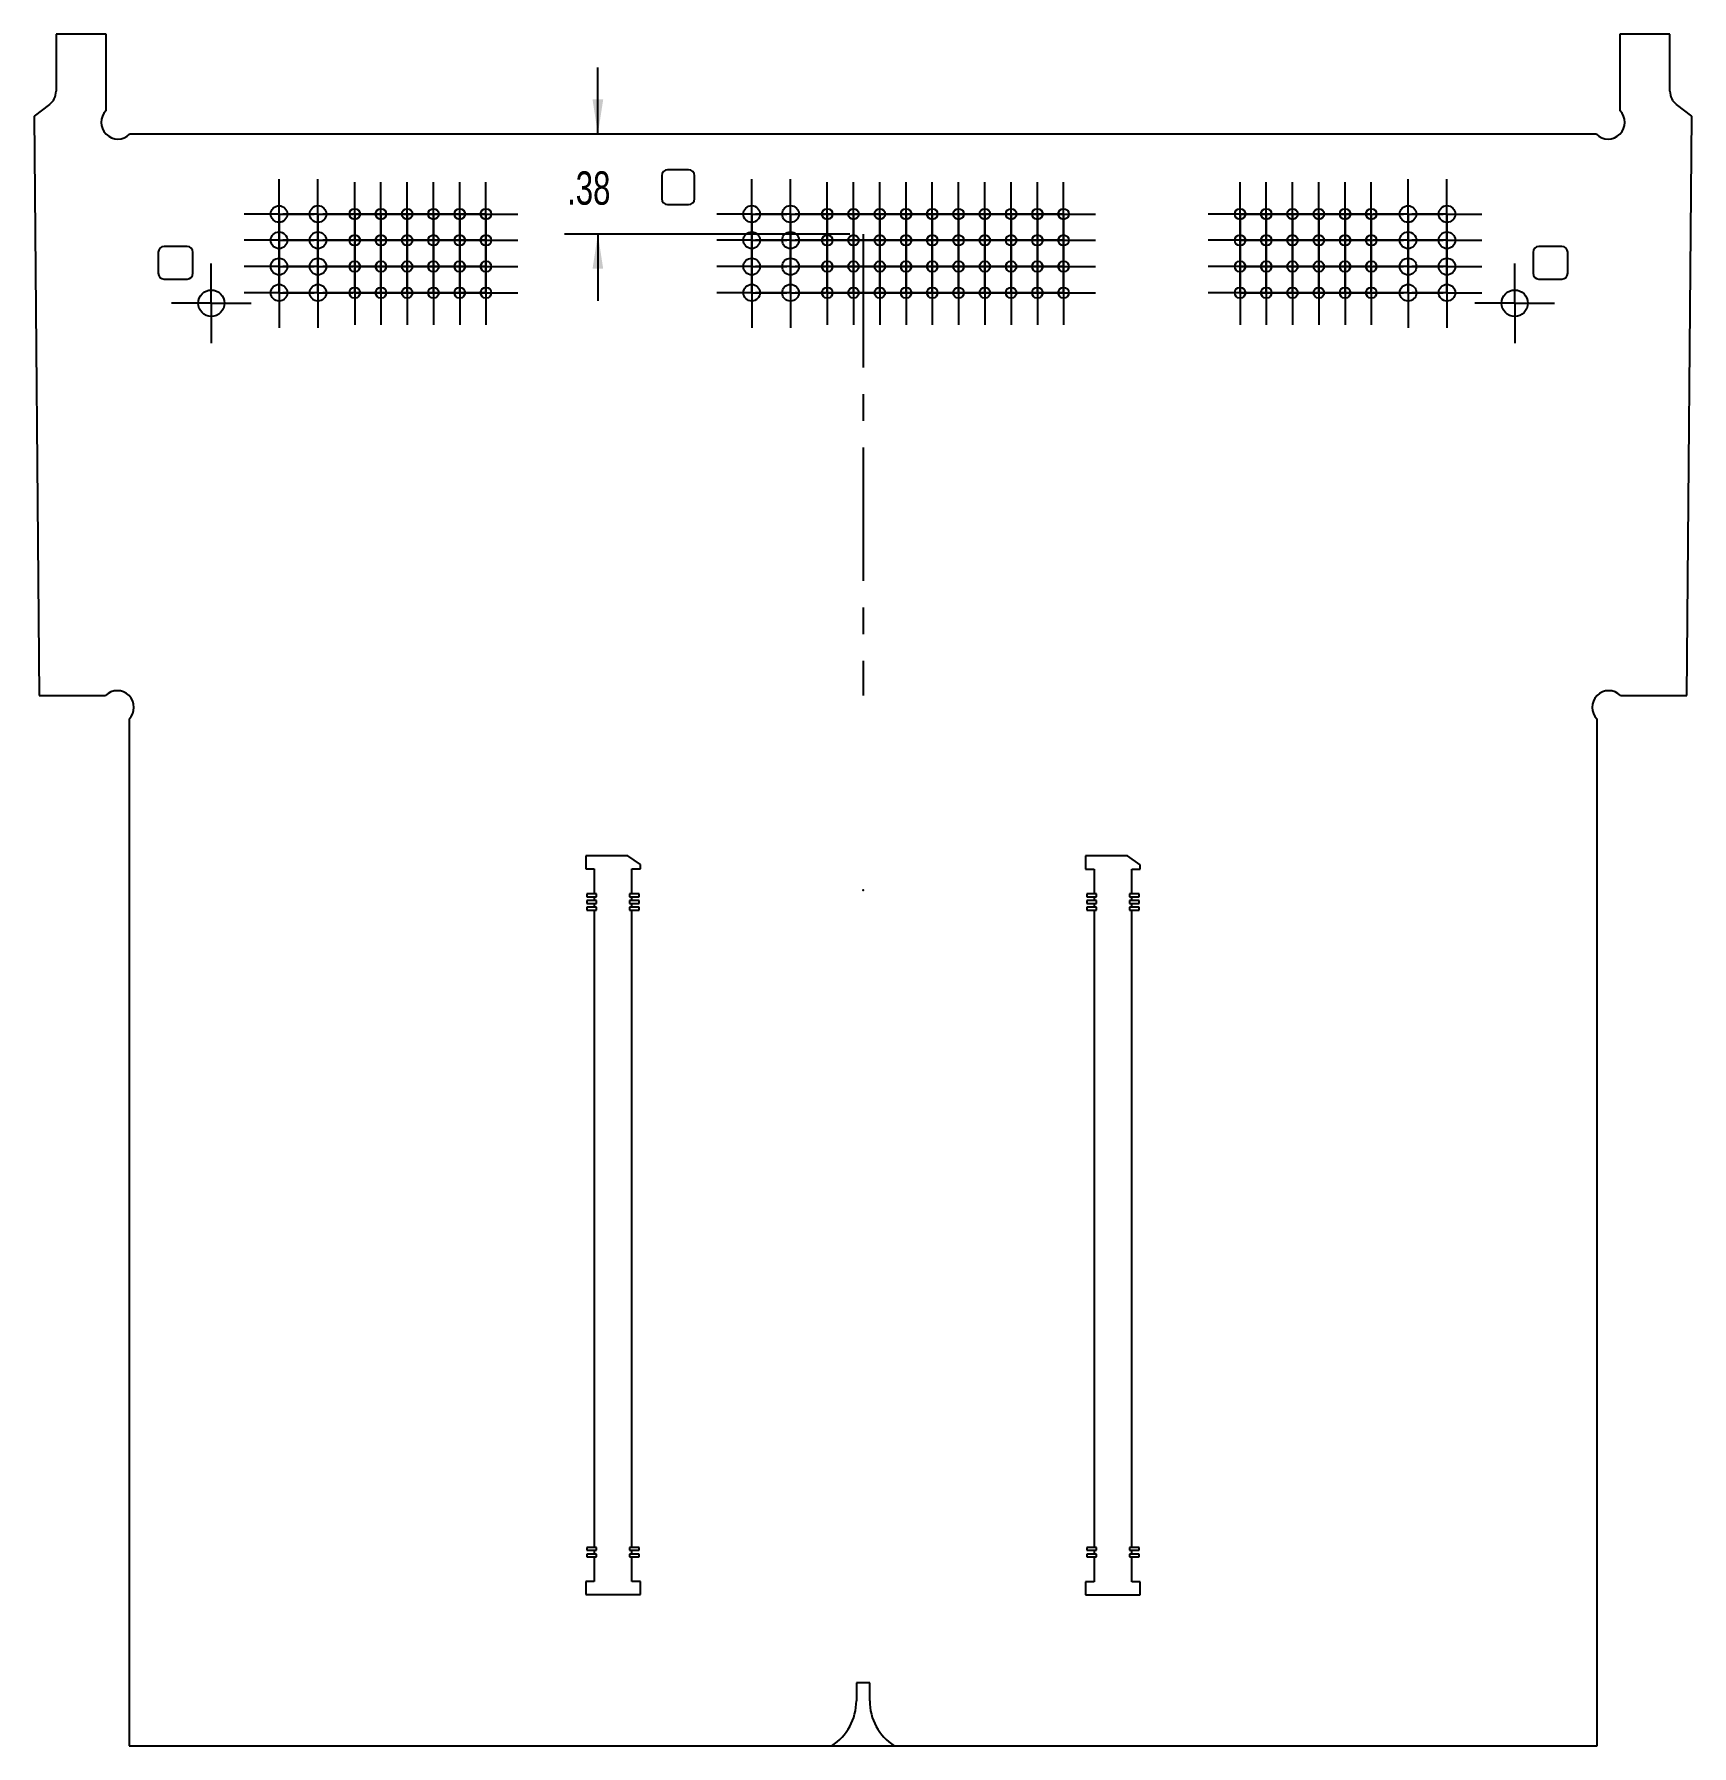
# Model space of a CAD drawing. Extents: x -3.11 to 3.11, y -5.67 to 0.75.
import ezdxf
from ezdxf.enums import TextEntityAlignment as Align

# ---------------------------------------------------------------- set-up
doc = ezdxf.new("R2010")
doc.units = 0
doc.header["$PDSIZE"] = -1
doc.linetypes.add('CENTERX2', pattern=[0.8, 0.5, -0.1, 0.1, -0.1])
doc.layers.get('0').update_dxf_attribs({"linetype": 'CONTINUOUS'})
doc.dimstyles.new('SLDDIMSTYLE0', dxfattribs={"dimtxt": 0.125, "dimasz": 0.13, "dimexe": 0, "dimexo": 0.0625, "dimgap": 0.03125, "dimtad": 0, "dimtih": 1, "dimtoh": 1, "dimzin": 12, "dimsah": 1, "dimcen": 0.09, "dimazin": 3, "dimtfac": 1, "dimtofl": 0, "dimtmove": 0, "dimatfit": 3})

msp = doc.modelspace()

# ---------------------------------------------------------------- blocks, each defined once
blk = doc.blocks.new('*D1')
at = {"color": 7, "linetype": 'CONTINUOUS'}
for p, q in [((-0.9947, 0.3751), (-0.9947, 0.6251)), ((-0.0508, 0.0001), (-1.1197, 0.0001)), ((-0.9947, 0.0001), (-0.9947, -0.2499))]:
    blk.add_line(p, q, dxfattribs=at)
for points in [[(-0.9947, 0.3751), (-0.9747, 0.5051), (-1.0147, 0.5051)], [(-0.9947, 0.0001), (-1.0147, -0.1299), (-0.9747, -0.1299)]]:
    blk.add_solid(points, dxfattribs=at)
at = {"color": 7, "linetype": 'CONTINUOUS', "width": 0.7}
blk.add_text('.38', height=0.125, dxfattribs=at).set_placement((-1.1102, 0.073), align=Align.BOTTOM_LEFT)
blk = doc.blocks.new('SW_CENTERMARKSYMBOL_0')
at = {"color": 0, "linetype": 'CONTINUOUS'}
for p, q in [((0, 0.1), (0, 0.1494)), ((0, 0), (0, 0.1)), ((-0.1, 0), (-0.1494, 0)), ((0, 0), (-0.1, 0)), ((0, 0), (0, -0.1)), ((0, 0), (0.1, 0)), ((0.1, 0), (0.1494, 0)), ((0, -0.1), (0, -0.1494))]:
    blk.add_line(p, q, dxfattribs=at)
blk = doc.blocks.new('SW_CENTERMARKSYMBOL_1')
at = {"color": 0, "linetype": 'CONTINUOUS'}
for p, q in [((0, 0.1), (0, 0.1494)), ((0, 0), (0, 0.1)), ((-0.1, 0), (-0.1494, 0)), ((0, 0), (-0.1, 0)), ((0, 0), (0, -0.1)), ((0, 0), (0.1, 0)), ((0.1, 0), (0.1494, 0)), ((0, -0.1), (0, -0.1494))]:
    blk.add_line(p, q, dxfattribs=at)
blk = doc.blocks.new('SW_CENTERMARKSYMBOL_2')
at = {"color": 0, "linetype": 'CONTINUOUS'}
for p, q in [((0, 0.1), (0, 0.13125)), ((0, 0), (0, 0.1)), ((-0.1, 0), (-0.13125, 0)), ((0, 0), (-0.1, 0)), ((0, 0), (0, -0.1)), ((0, 0), (0.1, 0)), ((0.1, 0), (0.13125, 0)), ((0, -0.1), (0, -0.13125))]:
    blk.add_line(p, q, dxfattribs=at)
blk = doc.blocks.new('SW_CENTERMARKSYMBOL_3')
at = {"color": 0, "linetype": 'CONTINUOUS'}
for p, q in [((0, 0.1), (0, 0.12)), ((0, 0), (0, 0.1)), ((-0.1, 0), (-0.12, 0)), ((0, 0), (-0.1, 0)), ((0, 0), (0, -0.1)), ((0, 0), (0.1, 0)), ((0.1, 0), (0.12, 0)), ((0, -0.1), (0, -0.12))]:
    blk.add_line(p, q, dxfattribs=at)
blk = doc.blocks.new('SW_CENTERMARKSYMBOL_4')
at = {"color": 0, "linetype": 'CONTINUOUS'}
for p, q in [((0, 0.1), (0, 0.13125)), ((0, 0), (0, 0.1)), ((-0.1, 0), (-0.13125, 0)), ((0, 0), (-0.1, 0)), ((0, 0), (0, -0.1)), ((0, 0), (0.1, 0)), ((0.1, 0), (0.13125, 0)), ((0, -0.1), (0, -0.13125))]:
    blk.add_line(p, q, dxfattribs=at)
blk = doc.blocks.new('SW_CENTERMARKSYMBOL_5')
at = {"color": 0, "linetype": 'CONTINUOUS'}
for p, q in [((0, 0.1), (0, 0.13125)), ((0, 0), (0, 0.1)), ((-0.1, 0), (-0.13125, 0)), ((0, 0), (-0.1, 0)), ((0, 0), (0, -0.1)), ((0, 0), (0.1, 0)), ((0.1, 0), (0.13125, 0)), ((0, -0.1), (0, -0.13125))]:
    blk.add_line(p, q, dxfattribs=at)
blk = doc.blocks.new('SW_CENTERMARKSYMBOL_6')
at = {"color": 0, "linetype": 'CONTINUOUS'}
for p, q in [((0, 0.1), (0, 0.13125)), ((0, 0), (0, 0.1)), ((-0.1, 0), (-0.13125, 0)), ((0, 0), (-0.1, 0)), ((0, 0), (0, -0.1)), ((0, 0), (0.1, 0)), ((0.1, 0), (0.13125, 0)), ((0, -0.1), (0, -0.13125))]:
    blk.add_line(p, q, dxfattribs=at)
blk = doc.blocks.new('SW_CENTERMARKSYMBOL_7')
at = {"color": 0, "linetype": 'CONTINUOUS'}
for p, q in [((0, 0.1), (0, 0.13125)), ((0, 0), (0, 0.1)), ((-0.1, 0), (-0.13125, 0)), ((0, 0), (-0.1, 0)), ((0, 0), (0, -0.1)), ((0, 0), (0.1, 0)), ((0.1, 0), (0.13125, 0)), ((0, -0.1), (0, -0.13125))]:
    blk.add_line(p, q, dxfattribs=at)
blk = doc.blocks.new('SW_CENTERMARKSYMBOL_8')
at = {"color": 0, "linetype": 'CONTINUOUS'}
for p, q in [((0, 0.1), (0, 0.12)), ((0, 0), (0, 0.1)), ((-0.1, 0), (-0.12, 0)), ((0, 0), (-0.1, 0)), ((0, 0), (0, -0.1)), ((0, 0), (0.1, 0)), ((0.1, 0), (0.12, 0)), ((0, -0.1), (0, -0.12))]:
    blk.add_line(p, q, dxfattribs=at)
blk = doc.blocks.new('SW_CENTERMARKSYMBOL_9')
at = {"color": 0, "linetype": 'CONTINUOUS'}
for p, q in [((0, 0.1), (0, 0.13125)), ((0, 0), (0, 0.1)), ((-0.1, 0), (-0.13125, 0)), ((0, 0), (-0.1, 0)), ((0, 0), (0, -0.1)), ((0, 0), (0.1, 0)), ((0.1, 0), (0.13125, 0)), ((0, -0.1), (0, -0.13125))]:
    blk.add_line(p, q, dxfattribs=at)
blk = doc.blocks.new('SW_CENTERMARKSYMBOL_10')
at = {"color": 0, "linetype": 'CONTINUOUS'}
for p, q in [((0, 0.1), (0, 0.13125)), ((0, 0), (0, 0.1)), ((-0.1, 0), (-0.13125, 0)), ((0, 0), (-0.1, 0)), ((0, 0), (0, -0.1)), ((0, 0), (0.1, 0)), ((0.1, 0), (0.13125, 0)), ((0, -0.1), (0, -0.13125))]:
    blk.add_line(p, q, dxfattribs=at)
blk = doc.blocks.new('SW_CENTERMARKSYMBOL_11')
at = {"color": 0, "linetype": 'CONTINUOUS'}
for p, q in [((0, 0.1), (0, 0.13125)), ((0, 0), (0, 0.1)), ((-0.1, 0), (-0.13125, 0)), ((0, 0), (-0.1, 0)), ((0, 0), (0, -0.1)), ((0, 0), (0.1, 0)), ((0.1, 0), (0.13125, 0)), ((0, -0.1), (0, -0.13125))]:
    blk.add_line(p, q, dxfattribs=at)
blk = doc.blocks.new('SW_CENTERMARKSYMBOL_12')
at = {"color": 0, "linetype": 'CONTINUOUS'}
for p, q in [((0, 0.1), (0, 0.13125)), ((0, 0), (0, 0.1)), ((-0.1, 0), (-0.13125, 0)), ((0, 0), (-0.1, 0)), ((0, 0), (0, -0.1)), ((0, 0), (0.1, 0)), ((0.1, 0), (0.13125, 0)), ((0, -0.1), (0, -0.13125))]:
    blk.add_line(p, q, dxfattribs=at)
blk = doc.blocks.new('SW_CENTERMARKSYMBOL_13')
at = {"color": 0, "linetype": 'CONTINUOUS'}
for p, q in [((0, 0.1), (0, 0.13125)), ((0, 0), (0, 0.1)), ((-0.1, 0), (-0.13125, 0)), ((0, 0), (-0.1, 0)), ((0, 0), (0, -0.1)), ((0, 0), (0.1, 0)), ((0.1, 0), (0.13125, 0)), ((0, -0.1), (0, -0.13125))]:
    blk.add_line(p, q, dxfattribs=at)
blk = doc.blocks.new('SW_CENTERMARKSYMBOL_14')
at = {"color": 0, "linetype": 'CONTINUOUS'}
for p, q in [((0, 0.1), (0, 0.13125)), ((0, 0), (0, 0.1)), ((-0.1, 0), (-0.13125, 0)), ((0, 0), (-0.1, 0)), ((0, 0), (0, -0.1)), ((0, 0), (0.1, 0)), ((0.1, 0), (0.13125, 0)), ((0, -0.1), (0, -0.13125))]:
    blk.add_line(p, q, dxfattribs=at)
blk = doc.blocks.new('SW_CENTERMARKSYMBOL_15')
at = {"color": 0, "linetype": 'CONTINUOUS'}
for p, q in [((0, 0.1), (0, 0.13125)), ((0, 0), (0, 0.1)), ((-0.1, 0), (-0.13125, 0)), ((0, 0), (-0.1, 0)), ((0, 0), (0, -0.1)), ((0, 0), (0.1, 0)), ((0.1, 0), (0.13125, 0)), ((0, -0.1), (0, -0.13125))]:
    blk.add_line(p, q, dxfattribs=at)
blk = doc.blocks.new('SW_CENTERMARKSYMBOL_16')
at = {"color": 0, "linetype": 'CONTINUOUS'}
for p, q in [((0, 0.1), (0, 0.13125)), ((0, 0), (0, 0.1)), ((-0.1, 0), (-0.13125, 0)), ((0, 0), (-0.1, 0)), ((0, 0), (0, -0.1)), ((0, 0), (0.1, 0)), ((0.1, 0), (0.13125, 0)), ((0, -0.1), (0, -0.13125))]:
    blk.add_line(p, q, dxfattribs=at)
blk = doc.blocks.new('SW_CENTERMARKSYMBOL_17')
at = {"color": 0, "linetype": 'CONTINUOUS'}
for p, q in [((0, 0.1), (0, 0.13125)), ((0, 0), (0, 0.1)), ((-0.1, 0), (-0.13125, 0)), ((0, 0), (-0.1, 0)), ((0, 0), (0, -0.1)), ((0, 0), (0.1, 0)), ((0.1, 0), (0.13125, 0)), ((0, -0.1), (0, -0.13125))]:
    blk.add_line(p, q, dxfattribs=at)
blk = doc.blocks.new('SW_CENTERMARKSYMBOL_18')
at = {"color": 0, "linetype": 'CONTINUOUS'}
for p, q in [((0, 0.1), (0, 0.13125)), ((0, 0), (0, 0.1)), ((-0.1, 0), (-0.13125, 0)), ((0, 0), (-0.1, 0)), ((0, 0), (0, -0.1)), ((0, 0), (0.1, 0)), ((0.1, 0), (0.13125, 0)), ((0, -0.1), (0, -0.13125))]:
    blk.add_line(p, q, dxfattribs=at)
blk = doc.blocks.new('SW_CENTERMARKSYMBOL_19')
at = {"color": 0, "linetype": 'CONTINUOUS'}
for p, q in [((0, 0.1), (0, 0.13125)), ((0, 0), (0, 0.1)), ((-0.1, 0), (-0.13125, 0)), ((0, 0), (-0.1, 0)), ((0, 0), (0, -0.1)), ((0, 0), (0.1, 0)), ((0.1, 0), (0.13125, 0)), ((0, -0.1), (0, -0.13125))]:
    blk.add_line(p, q, dxfattribs=at)
blk = doc.blocks.new('SW_CENTERMARKSYMBOL_20')
at = {"color": 0, "linetype": 'CONTINUOUS'}
for p, q in [((0, 0.1), (0, 0.13125)), ((0, 0), (0, 0.1)), ((-0.1, 0), (-0.13125, 0)), ((0, 0), (-0.1, 0)), ((0, 0), (0, -0.1)), ((0, 0), (0.1, 0)), ((0.1, 0), (0.13125, 0)), ((0, -0.1), (0, -0.13125))]:
    blk.add_line(p, q, dxfattribs=at)
blk = doc.blocks.new('SW_CENTERMARKSYMBOL_21')
at = {"color": 0, "linetype": 'CONTINUOUS'}
for p, q in [((0, 0.1), (0, 0.13125)), ((0, 0), (0, 0.1)), ((-0.1, 0), (-0.13125, 0)), ((0, 0), (-0.1, 0)), ((0, 0), (0, -0.1)), ((0, 0), (0.1, 0)), ((0.1, 0), (0.13125, 0)), ((0, -0.1), (0, -0.13125))]:
    blk.add_line(p, q, dxfattribs=at)
blk = doc.blocks.new('SW_CENTERMARKSYMBOL_22')
at = {"color": 0, "linetype": 'CONTINUOUS'}
for p, q in [((0, 0.1), (0, 0.13125)), ((0, 0), (0, 0.1)), ((-0.1, 0), (-0.13125, 0)), ((0, 0), (-0.1, 0)), ((0, 0), (0, -0.1)), ((0, 0), (0.1, 0)), ((0.1, 0), (0.13125, 0)), ((0, -0.1), (0, -0.13125))]:
    blk.add_line(p, q, dxfattribs=at)
blk = doc.blocks.new('SW_CENTERMARKSYMBOL_23')
at = {"color": 0, "linetype": 'CONTINUOUS'}
for p, q in [((0, 0.1), (0, 0.13125)), ((0, 0), (0, 0.1)), ((-0.1, 0), (-0.13125, 0)), ((0, 0), (-0.1, 0)), ((0, 0), (0, -0.1)), ((0, 0), (0.1, 0)), ((0.1, 0), (0.13125, 0)), ((0, -0.1), (0, -0.13125))]:
    blk.add_line(p, q, dxfattribs=at)
blk = doc.blocks.new('SW_CENTERMARKSYMBOL_24')
at = {"color": 0, "linetype": 'CONTINUOUS'}
for p, q in [((0, 0.1), (0, 0.13125)), ((0, 0), (0, 0.1)), ((-0.1, 0), (-0.13125, 0)), ((0, 0), (-0.1, 0)), ((0, 0), (0, -0.1)), ((0, 0), (0.1, 0)), ((0.1, 0), (0.13125, 0)), ((0, -0.1), (0, -0.13125))]:
    blk.add_line(p, q, dxfattribs=at)
blk = doc.blocks.new('SW_CENTERMARKSYMBOL_25')
at = {"color": 0, "linetype": 'CONTINUOUS'}
for p, q in [((0, 0.1), (0, 0.12)), ((0, 0), (0, 0.1)), ((-0.1, 0), (-0.12, 0)), ((0, 0), (-0.1, 0)), ((0, 0), (0, -0.1)), ((0, 0), (0.1, 0)), ((0.1, 0), (0.12, 0)), ((0, -0.1), (0, -0.12))]:
    blk.add_line(p, q, dxfattribs=at)
blk = doc.blocks.new('SW_CENTERMARKSYMBOL_26')
at = {"color": 0, "linetype": 'CONTINUOUS'}
for p, q in [((0, 0.1), (0, 0.12)), ((0, 0), (0, 0.1)), ((-0.1, 0), (-0.12, 0)), ((0, 0), (-0.1, 0)), ((0, 0), (0, -0.1)), ((0, 0), (0.1, 0)), ((0.1, 0), (0.12, 0)), ((0, -0.1), (0, -0.12))]:
    blk.add_line(p, q, dxfattribs=at)
blk = doc.blocks.new('SW_CENTERMARKSYMBOL_27')
at = {"color": 0, "linetype": 'CONTINUOUS'}
for p, q in [((0, 0.1), (0, 0.12)), ((0, 0), (0, 0.1)), ((-0.1, 0), (-0.12, 0)), ((0, 0), (-0.1, 0)), ((0, 0), (0, -0.1)), ((0, 0), (0.1, 0)), ((0.1, 0), (0.12, 0)), ((0, -0.1), (0, -0.12))]:
    blk.add_line(p, q, dxfattribs=at)
blk = doc.blocks.new('SW_CENTERMARKSYMBOL_28')
at = {"color": 0, "linetype": 'CONTINUOUS'}
for p, q in [((0, 0.1), (0, 0.12)), ((0, 0), (0, 0.1)), ((-0.1, 0), (-0.12, 0)), ((0, 0), (-0.1, 0)), ((0, 0), (0, -0.1)), ((0, 0), (0.1, 0)), ((0.1, 0), (0.12, 0)), ((0, -0.1), (0, -0.12))]:
    blk.add_line(p, q, dxfattribs=at)
blk = doc.blocks.new('SW_CENTERMARKSYMBOL_29')
at = {"color": 0, "linetype": 'CONTINUOUS'}
for p, q in [((0, 0.1), (0, 0.12)), ((0, 0), (0, 0.1)), ((-0.1, 0), (-0.12, 0)), ((0, 0), (-0.1, 0)), ((0, 0), (0, -0.1)), ((0, 0), (0.1, 0)), ((0.1, 0), (0.12, 0)), ((0, -0.1), (0, -0.12))]:
    blk.add_line(p, q, dxfattribs=at)
blk = doc.blocks.new('SW_CENTERMARKSYMBOL_30')
at = {"color": 0, "linetype": 'CONTINUOUS'}
for p, q in [((0, 0.1), (0, 0.13125)), ((0, 0), (0, 0.1)), ((-0.1, 0), (-0.13125, 0)), ((0, 0), (-0.1, 0)), ((0, 0), (0, -0.1)), ((0, 0), (0.1, 0)), ((0.1, 0), (0.13125, 0)), ((0, -0.1), (0, -0.13125))]:
    blk.add_line(p, q, dxfattribs=at)
blk = doc.blocks.new('SW_CENTERMARKSYMBOL_31')
at = {"color": 0, "linetype": 'CONTINUOUS'}
for p, q in [((0, 0.1), (0, 0.12)), ((0, 0), (0, 0.1)), ((-0.1, 0), (-0.12, 0)), ((0, 0), (-0.1, 0)), ((0, 0), (0, -0.1)), ((0, 0), (0.1, 0)), ((0.1, 0), (0.12, 0)), ((0, -0.1), (0, -0.12))]:
    blk.add_line(p, q, dxfattribs=at)
blk = doc.blocks.new('SW_CENTERMARKSYMBOL_32')
at = {"color": 0, "linetype": 'CONTINUOUS'}
for p, q in [((0, 0.1), (0, 0.13125)), ((0, 0), (0, 0.1)), ((-0.1, 0), (-0.13125, 0)), ((0, 0), (-0.1, 0)), ((0, 0), (0, -0.1)), ((0, 0), (0.1, 0)), ((0.1, 0), (0.13125, 0)), ((0, -0.1), (0, -0.13125))]:
    blk.add_line(p, q, dxfattribs=at)
blk = doc.blocks.new('SW_CENTERMARKSYMBOL_33')
at = {"color": 0, "linetype": 'CONTINUOUS'}
for p, q in [((0, 0.1), (0, 0.12)), ((0, 0), (0, 0.1)), ((-0.1, 0), (-0.12, 0)), ((0, 0), (-0.1, 0)), ((0, 0), (0, -0.1)), ((0, 0), (0.1, 0)), ((0.1, 0), (0.12, 0)), ((0, -0.1), (0, -0.12))]:
    blk.add_line(p, q, dxfattribs=at)
blk = doc.blocks.new('SW_CENTERMARKSYMBOL_34')
at = {"color": 0, "linetype": 'CONTINUOUS'}
for p, q in [((0, 0.1), (0, 0.12)), ((0, 0), (0, 0.1)), ((-0.1, 0), (-0.12, 0)), ((0, 0), (-0.1, 0)), ((0, 0), (0, -0.1)), ((0, 0), (0.1, 0)), ((0.1, 0), (0.12, 0)), ((0, -0.1), (0, -0.12))]:
    blk.add_line(p, q, dxfattribs=at)
blk = doc.blocks.new('SW_CENTERMARKSYMBOL_35')
at = {"color": 0, "linetype": 'CONTINUOUS'}
for p, q in [((0, 0.1), (0, 0.12)), ((0, 0), (0, 0.1)), ((-0.1, 0), (-0.12, 0)), ((0, 0), (-0.1, 0)), ((0, 0), (0, -0.1)), ((0, 0), (0.1, 0)), ((0.1, 0), (0.12, 0)), ((0, -0.1), (0, -0.12))]:
    blk.add_line(p, q, dxfattribs=at)
blk = doc.blocks.new('SW_CENTERMARKSYMBOL_36')
at = {"color": 0, "linetype": 'CONTINUOUS'}
for p, q in [((0, 0.1), (0, 0.12)), ((0, 0), (0, 0.1)), ((-0.1, 0), (-0.12, 0)), ((0, 0), (-0.1, 0)), ((0, 0), (0, -0.1)), ((0, 0), (0.1, 0)), ((0.1, 0), (0.12, 0)), ((0, -0.1), (0, -0.12))]:
    blk.add_line(p, q, dxfattribs=at)
blk = doc.blocks.new('SW_CENTERMARKSYMBOL_37')
at = {"color": 0, "linetype": 'CONTINUOUS'}
for p, q in [((0, 0.1), (0, 0.12)), ((0, 0), (0, 0.1)), ((-0.1, 0), (-0.12, 0)), ((0, 0), (-0.1, 0)), ((0, 0), (0, -0.1)), ((0, 0), (0.1, 0)), ((0.1, 0), (0.12, 0)), ((0, -0.1), (0, -0.12))]:
    blk.add_line(p, q, dxfattribs=at)
blk = doc.blocks.new('SW_CENTERMARKSYMBOL_38')
at = {"color": 0, "linetype": 'CONTINUOUS'}
for p, q in [((0, 0.1), (0, 0.12)), ((0, 0), (0, 0.1)), ((-0.1, 0), (-0.12, 0)), ((0, 0), (-0.1, 0)), ((0, 0), (0, -0.1)), ((0, 0), (0.1, 0)), ((0.1, 0), (0.12, 0)), ((0, -0.1), (0, -0.12))]:
    blk.add_line(p, q, dxfattribs=at)
blk = doc.blocks.new('SW_CENTERMARKSYMBOL_39')
at = {"color": 0, "linetype": 'CONTINUOUS'}
for p, q in [((0, 0.1), (0, 0.12)), ((0, 0), (0, 0.1)), ((-0.1, 0), (-0.12, 0)), ((0, 0), (-0.1, 0)), ((0, 0), (0, -0.1)), ((0, 0), (0.1, 0)), ((0.1, 0), (0.12, 0)), ((0, -0.1), (0, -0.12))]:
    blk.add_line(p, q, dxfattribs=at)
blk = doc.blocks.new('SW_CENTERMARKSYMBOL_40')
at = {"color": 0, "linetype": 'CONTINUOUS'}
for p, q in [((0, 0.1), (0, 0.12)), ((0, 0), (0, 0.1)), ((-0.1, 0), (-0.12, 0)), ((0, 0), (-0.1, 0)), ((0, 0), (0, -0.1)), ((0, 0), (0.1, 0)), ((0.1, 0), (0.12, 0)), ((0, -0.1), (0, -0.12))]:
    blk.add_line(p, q, dxfattribs=at)
blk = doc.blocks.new('SW_CENTERMARKSYMBOL_41')
at = {"color": 0, "linetype": 'CONTINUOUS'}
for p, q in [((0, 0.1), (0, 0.12)), ((0, 0), (0, 0.1)), ((-0.1, 0), (-0.12, 0)), ((0, 0), (-0.1, 0)), ((0, 0), (0, -0.1)), ((0, 0), (0.1, 0)), ((0.1, 0), (0.12, 0)), ((0, -0.1), (0, -0.12))]:
    blk.add_line(p, q, dxfattribs=at)
blk = doc.blocks.new('SW_CENTERMARKSYMBOL_42')
at = {"color": 0, "linetype": 'CONTINUOUS'}
for p, q in [((0, 0.1), (0, 0.12)), ((0, 0), (0, 0.1)), ((-0.1, 0), (-0.12, 0)), ((0, 0), (-0.1, 0)), ((0, 0), (0, -0.1)), ((0, 0), (0.1, 0)), ((0.1, 0), (0.12, 0)), ((0, -0.1), (0, -0.12))]:
    blk.add_line(p, q, dxfattribs=at)
blk = doc.blocks.new('SW_CENTERMARKSYMBOL_43')
at = {"color": 0, "linetype": 'CONTINUOUS'}
for p, q in [((0, 0.1), (0, 0.12)), ((0, 0), (0, 0.1)), ((-0.1, 0), (-0.12, 0)), ((0, 0), (-0.1, 0)), ((0, 0), (0, -0.1)), ((0, 0), (0.1, 0)), ((0.1, 0), (0.12, 0)), ((0, -0.1), (0, -0.12))]:
    blk.add_line(p, q, dxfattribs=at)
blk = doc.blocks.new('SW_CENTERMARKSYMBOL_44')
at = {"color": 0, "linetype": 'CONTINUOUS'}
for p, q in [((0, 0.1), (0, 0.12)), ((0, 0), (0, 0.1)), ((-0.1, 0), (-0.12, 0)), ((0, 0), (-0.1, 0)), ((0, 0), (0, -0.1)), ((0, 0), (0.1, 0)), ((0.1, 0), (0.12, 0)), ((0, -0.1), (0, -0.12))]:
    blk.add_line(p, q, dxfattribs=at)
blk = doc.blocks.new('SW_CENTERMARKSYMBOL_45')
at = {"color": 0, "linetype": 'CONTINUOUS'}
for p, q in [((0, 0.1), (0, 0.12)), ((0, 0), (0, 0.1)), ((-0.1, 0), (-0.12, 0)), ((0, 0), (-0.1, 0)), ((0, 0), (0, -0.1)), ((0, 0), (0.1, 0)), ((0.1, 0), (0.12, 0)), ((0, -0.1), (0, -0.12))]:
    blk.add_line(p, q, dxfattribs=at)
blk = doc.blocks.new('SW_CENTERMARKSYMBOL_46')
at = {"color": 0, "linetype": 'CONTINUOUS'}
for p, q in [((0, 0.1), (0, 0.12)), ((0, 0), (0, 0.1)), ((-0.1, 0), (-0.12, 0)), ((0, 0), (-0.1, 0)), ((0, 0), (0, -0.1)), ((0, 0), (0.1, 0)), ((0.1, 0), (0.12, 0)), ((0, -0.1), (0, -0.12))]:
    blk.add_line(p, q, dxfattribs=at)
blk = doc.blocks.new('SW_CENTERMARKSYMBOL_47')
at = {"color": 0, "linetype": 'CONTINUOUS'}
for p, q in [((0, 0.1), (0, 0.12)), ((0, 0), (0, 0.1)), ((-0.1, 0), (-0.12, 0)), ((0, 0), (-0.1, 0)), ((0, 0), (0, -0.1)), ((0, 0), (0.1, 0)), ((0.1, 0), (0.12, 0)), ((0, -0.1), (0, -0.12))]:
    blk.add_line(p, q, dxfattribs=at)
blk = doc.blocks.new('SW_CENTERMARKSYMBOL_48')
at = {"color": 0, "linetype": 'CONTINUOUS'}
for p, q in [((0, 0.1), (0, 0.12)), ((0, 0), (0, 0.1)), ((-0.1, 0), (-0.12, 0)), ((0, 0), (-0.1, 0)), ((0, 0), (0, -0.1)), ((0, 0), (0.1, 0)), ((0.1, 0), (0.12, 0)), ((0, -0.1), (0, -0.12))]:
    blk.add_line(p, q, dxfattribs=at)
blk = doc.blocks.new('SW_CENTERMARKSYMBOL_49')
at = {"color": 0, "linetype": 'CONTINUOUS'}
for p, q in [((0, 0.1), (0, 0.12)), ((0, 0), (0, 0.1)), ((-0.1, 0), (-0.12, 0)), ((0, 0), (-0.1, 0)), ((0, 0), (0, -0.1)), ((0, 0), (0.1, 0)), ((0.1, 0), (0.12, 0)), ((0, -0.1), (0, -0.12))]:
    blk.add_line(p, q, dxfattribs=at)
blk = doc.blocks.new('SW_CENTERMARKSYMBOL_50')
at = {"color": 0, "linetype": 'CONTINUOUS'}
for p, q in [((0, 0.1), (0, 0.12)), ((0, 0), (0, 0.1)), ((-0.1, 0), (-0.12, 0)), ((0, 0), (-0.1, 0)), ((0, 0), (0, -0.1)), ((0, 0), (0.1, 0)), ((0.1, 0), (0.12, 0)), ((0, -0.1), (0, -0.12))]:
    blk.add_line(p, q, dxfattribs=at)
blk = doc.blocks.new('SW_CENTERMARKSYMBOL_51')
at = {"color": 0, "linetype": 'CONTINUOUS'}
for p, q in [((0, 0.1), (0, 0.12)), ((0, 0), (0, 0.1)), ((-0.1, 0), (-0.12, 0)), ((0, 0), (-0.1, 0)), ((0, 0), (0, -0.1)), ((0, 0), (0.1, 0)), ((0.1, 0), (0.12, 0)), ((0, -0.1), (0, -0.12))]:
    blk.add_line(p, q, dxfattribs=at)
blk = doc.blocks.new('SW_CENTERMARKSYMBOL_52')
at = {"color": 0, "linetype": 'CONTINUOUS'}
for p, q in [((0, 0.1), (0, 0.12)), ((0, 0), (0, 0.1)), ((-0.1, 0), (-0.12, 0)), ((0, 0), (-0.1, 0)), ((0, 0), (0, -0.1)), ((0, 0), (0.1, 0)), ((0.1, 0), (0.12, 0)), ((0, -0.1), (0, -0.12))]:
    blk.add_line(p, q, dxfattribs=at)
blk = doc.blocks.new('SW_CENTERMARKSYMBOL_53')
at = {"color": 0, "linetype": 'CONTINUOUS'}
for p, q in [((0, 0.1), (0, 0.12)), ((0, 0), (0, 0.1)), ((-0.1, 0), (-0.12, 0)), ((0, 0), (-0.1, 0)), ((0, 0), (0, -0.1)), ((0, 0), (0.1, 0)), ((0.1, 0), (0.12, 0)), ((0, -0.1), (0, -0.12))]:
    blk.add_line(p, q, dxfattribs=at)
blk = doc.blocks.new('SW_CENTERMARKSYMBOL_54')
at = {"color": 0, "linetype": 'CONTINUOUS'}
for p, q in [((0, 0.1), (0, 0.13125)), ((0, 0), (0, 0.1)), ((-0.1, 0), (-0.13125, 0)), ((0, 0), (-0.1, 0)), ((0, 0), (0, -0.1)), ((0, 0), (0.1, 0)), ((0.1, 0), (0.13125, 0)), ((0, -0.1), (0, -0.13125))]:
    blk.add_line(p, q, dxfattribs=at)
blk = doc.blocks.new('SW_CENTERMARKSYMBOL_55')
at = {"color": 0, "linetype": 'CONTINUOUS'}
for p, q in [((0, 0.1), (0, 0.12)), ((0, 0), (0, 0.1)), ((-0.1, 0), (-0.12, 0)), ((0, 0), (-0.1, 0)), ((0, 0), (0, -0.1)), ((0, 0), (0.1, 0)), ((0.1, 0), (0.12, 0)), ((0, -0.1), (0, -0.12))]:
    blk.add_line(p, q, dxfattribs=at)
blk = doc.blocks.new('SW_CENTERMARKSYMBOL_56')
at = {"color": 0, "linetype": 'CONTINUOUS'}
for p, q in [((0, 0.1), (0, 0.12)), ((0, 0), (0, 0.1)), ((-0.1, 0), (-0.12, 0)), ((0, 0), (-0.1, 0)), ((0, 0), (0, -0.1)), ((0, 0), (0.1, 0)), ((0.1, 0), (0.12, 0)), ((0, -0.1), (0, -0.12))]:
    blk.add_line(p, q, dxfattribs=at)
blk = doc.blocks.new('SW_CENTERMARKSYMBOL_57')
at = {"color": 0, "linetype": 'CONTINUOUS'}
for p, q in [((0, 0.1), (0, 0.12)), ((0, 0), (0, 0.1)), ((-0.1, 0), (-0.12, 0)), ((0, 0), (-0.1, 0)), ((0, 0), (0, -0.1)), ((0, 0), (0.1, 0)), ((0.1, 0), (0.12, 0)), ((0, -0.1), (0, -0.12))]:
    blk.add_line(p, q, dxfattribs=at)
blk = doc.blocks.new('SW_CENTERMARKSYMBOL_58')
at = {"color": 0, "linetype": 'CONTINUOUS'}
for p, q in [((0, 0.1), (0, 0.12)), ((0, 0), (0, 0.1)), ((-0.1, 0), (-0.12, 0)), ((0, 0), (-0.1, 0)), ((0, 0), (0, -0.1)), ((0, 0), (0.1, 0)), ((0.1, 0), (0.12, 0)), ((0, -0.1), (0, -0.12))]:
    blk.add_line(p, q, dxfattribs=at)
blk = doc.blocks.new('SW_CENTERMARKSYMBOL_59')
at = {"color": 0, "linetype": 'CONTINUOUS'}
for p, q in [((0, 0.1), (0, 0.12)), ((0, 0), (0, 0.1)), ((-0.1, 0), (-0.12, 0)), ((0, 0), (-0.1, 0)), ((0, 0), (0, -0.1)), ((0, 0), (0.1, 0)), ((0.1, 0), (0.12, 0)), ((0, -0.1), (0, -0.12))]:
    blk.add_line(p, q, dxfattribs=at)
blk = doc.blocks.new('SW_CENTERMARKSYMBOL_60')
at = {"color": 0, "linetype": 'CONTINUOUS'}
for p, q in [((0, 0.1), (0, 0.12)), ((0, 0), (0, 0.1)), ((-0.1, 0), (-0.12, 0)), ((0, 0), (-0.1, 0)), ((0, 0), (0, -0.1)), ((0, 0), (0.1, 0)), ((0.1, 0), (0.12, 0)), ((0, -0.1), (0, -0.12))]:
    blk.add_line(p, q, dxfattribs=at)
blk = doc.blocks.new('SW_CENTERMARKSYMBOL_61')
at = {"color": 0, "linetype": 'CONTINUOUS'}
for p, q in [((0, 0.1), (0, 0.12)), ((0, 0), (0, 0.1)), ((-0.1, 0), (-0.12, 0)), ((0, 0), (-0.1, 0)), ((0, 0), (0, -0.1)), ((0, 0), (0.1, 0)), ((0.1, 0), (0.12, 0)), ((0, -0.1), (0, -0.12))]:
    blk.add_line(p, q, dxfattribs=at)
blk = doc.blocks.new('SW_CENTERMARKSYMBOL_62')
at = {"color": 0, "linetype": 'CONTINUOUS'}
for p, q in [((0, 0.1), (0, 0.12)), ((0, 0), (0, 0.1)), ((-0.1, 0), (-0.12, 0)), ((0, 0), (-0.1, 0)), ((0, 0), (0, -0.1)), ((0, 0), (0.1, 0)), ((0.1, 0), (0.12, 0)), ((0, -0.1), (0, -0.12))]:
    blk.add_line(p, q, dxfattribs=at)
blk = doc.blocks.new('SW_CENTERMARKSYMBOL_63')
at = {"color": 0, "linetype": 'CONTINUOUS'}
for p, q in [((0, 0.1), (0, 0.12)), ((0, 0), (0, 0.1)), ((-0.1, 0), (-0.12, 0)), ((0, 0), (-0.1, 0)), ((0, 0), (0, -0.1)), ((0, 0), (0.1, 0)), ((0.1, 0), (0.12, 0)), ((0, -0.1), (0, -0.12))]:
    blk.add_line(p, q, dxfattribs=at)
blk = doc.blocks.new('SW_CENTERMARKSYMBOL_64')
at = {"color": 0, "linetype": 'CONTINUOUS'}
for p, q in [((0, 0.1), (0, 0.12)), ((0, 0), (0, 0.1)), ((-0.1, 0), (-0.12, 0)), ((0, 0), (-0.1, 0)), ((0, 0), (0, -0.1)), ((0, 0), (0.1, 0)), ((0.1, 0), (0.12, 0)), ((0, -0.1), (0, -0.12))]:
    blk.add_line(p, q, dxfattribs=at)
blk = doc.blocks.new('SW_CENTERMARKSYMBOL_65')
at = {"color": 0, "linetype": 'CONTINUOUS'}
for p, q in [((0, 0.1), (0, 0.12)), ((0, 0), (0, 0.1)), ((-0.1, 0), (-0.12, 0)), ((0, 0), (-0.1, 0)), ((0, 0), (0, -0.1)), ((0, 0), (0.1, 0)), ((0.1, 0), (0.12, 0)), ((0, -0.1), (0, -0.12))]:
    blk.add_line(p, q, dxfattribs=at)
blk = doc.blocks.new('SW_CENTERMARKSYMBOL_66')
at = {"color": 0, "linetype": 'CONTINUOUS'}
for p, q in [((0, 0.1), (0, 0.12)), ((0, 0), (0, 0.1)), ((-0.1, 0), (-0.12, 0)), ((0, 0), (-0.1, 0)), ((0, 0), (0, -0.1)), ((0, 0), (0.1, 0)), ((0.1, 0), (0.12, 0)), ((0, -0.1), (0, -0.12))]:
    blk.add_line(p, q, dxfattribs=at)
blk = doc.blocks.new('SW_CENTERMARKSYMBOL_67')
at = {"color": 0, "linetype": 'CONTINUOUS'}
for p, q in [((0, 0.1), (0, 0.12)), ((0, 0), (0, 0.1)), ((-0.1, 0), (-0.12, 0)), ((0, 0), (-0.1, 0)), ((0, 0), (0, -0.1)), ((0, 0), (0.1, 0)), ((0.1, 0), (0.12, 0)), ((0, -0.1), (0, -0.12))]:
    blk.add_line(p, q, dxfattribs=at)
blk = doc.blocks.new('SW_CENTERMARKSYMBOL_68')
at = {"color": 0, "linetype": 'CONTINUOUS'}
for p, q in [((0, 0.1), (0, 0.12)), ((0, 0), (0, 0.1)), ((-0.1, 0), (-0.12, 0)), ((0, 0), (-0.1, 0)), ((0, 0), (0, -0.1)), ((0, 0), (0.1, 0)), ((0.1, 0), (0.12, 0)), ((0, -0.1), (0, -0.12))]:
    blk.add_line(p, q, dxfattribs=at)
blk = doc.blocks.new('SW_CENTERMARKSYMBOL_69')
at = {"color": 0, "linetype": 'CONTINUOUS'}
for p, q in [((0, 0.1), (0, 0.12)), ((0, 0), (0, 0.1)), ((-0.1, 0), (-0.12, 0)), ((0, 0), (-0.1, 0)), ((0, 0), (0, -0.1)), ((0, 0), (0.1, 0)), ((0.1, 0), (0.12, 0)), ((0, -0.1), (0, -0.12))]:
    blk.add_line(p, q, dxfattribs=at)
blk = doc.blocks.new('SW_CENTERMARKSYMBOL_70')
at = {"color": 0, "linetype": 'CONTINUOUS'}
for p, q in [((0, 0.1), (0, 0.12)), ((0, 0), (0, 0.1)), ((-0.1, 0), (-0.12, 0)), ((0, 0), (-0.1, 0)), ((0, 0), (0, -0.1)), ((0, 0), (0.1, 0)), ((0.1, 0), (0.12, 0)), ((0, -0.1), (0, -0.12))]:
    blk.add_line(p, q, dxfattribs=at)
blk = doc.blocks.new('SW_CENTERMARKSYMBOL_71')
at = {"color": 0, "linetype": 'CONTINUOUS'}
for p, q in [((0, 0.1), (0, 0.12)), ((0, 0), (0, 0.1)), ((-0.1, 0), (-0.12, 0)), ((0, 0), (-0.1, 0)), ((0, 0), (0, -0.1)), ((0, 0), (0.1, 0)), ((0.1, 0), (0.12, 0)), ((0, -0.1), (0, -0.12))]:
    blk.add_line(p, q, dxfattribs=at)
blk = doc.blocks.new('SW_CENTERMARKSYMBOL_72')
at = {"color": 0, "linetype": 'CONTINUOUS'}
for p, q in [((0, 0.1), (0, 0.12)), ((0, 0), (0, 0.1)), ((-0.1, 0), (-0.12, 0)), ((0, 0), (-0.1, 0)), ((0, 0), (0, -0.1)), ((0, 0), (0.1, 0)), ((0.1, 0), (0.12, 0)), ((0, -0.1), (0, -0.12))]:
    blk.add_line(p, q, dxfattribs=at)
blk = doc.blocks.new('SW_CENTERMARKSYMBOL_73')
at = {"color": 0, "linetype": 'CONTINUOUS'}
for p, q in [((0, 0.1), (0, 0.12)), ((0, 0), (0, 0.1)), ((-0.1, 0), (-0.12, 0)), ((0, 0), (-0.1, 0)), ((0, 0), (0, -0.1)), ((0, 0), (0.1, 0)), ((0.1, 0), (0.12, 0)), ((0, -0.1), (0, -0.12))]:
    blk.add_line(p, q, dxfattribs=at)
blk = doc.blocks.new('SW_CENTERMARKSYMBOL_74')
at = {"color": 0, "linetype": 'CONTINUOUS'}
for p, q in [((0, 0.1), (0, 0.12)), ((0, 0), (0, 0.1)), ((-0.1, 0), (-0.12, 0)), ((0, 0), (-0.1, 0)), ((0, 0), (0, -0.1)), ((0, 0), (0.1, 0)), ((0.1, 0), (0.12, 0)), ((0, -0.1), (0, -0.12))]:
    blk.add_line(p, q, dxfattribs=at)
blk = doc.blocks.new('SW_CENTERMARKSYMBOL_75')
at = {"color": 0, "linetype": 'CONTINUOUS'}
for p, q in [((0, 0.1), (0, 0.12)), ((0, 0), (0, 0.1)), ((-0.1, 0), (-0.12, 0)), ((0, 0), (-0.1, 0)), ((0, 0), (0, -0.1)), ((0, 0), (0.1, 0)), ((0.1, 0), (0.12, 0)), ((0, -0.1), (0, -0.12))]:
    blk.add_line(p, q, dxfattribs=at)
blk = doc.blocks.new('SW_CENTERMARKSYMBOL_76')
at = {"color": 0, "linetype": 'CONTINUOUS'}
for p, q in [((0, 0.1), (0, 0.12)), ((0, 0), (0, 0.1)), ((-0.1, 0), (-0.12, 0)), ((0, 0), (-0.1, 0)), ((0, 0), (0, -0.1)), ((0, 0), (0.1, 0)), ((0.1, 0), (0.12, 0)), ((0, -0.1), (0, -0.12))]:
    blk.add_line(p, q, dxfattribs=at)
blk = doc.blocks.new('SW_CENTERMARKSYMBOL_77')
at = {"color": 0, "linetype": 'CONTINUOUS'}
for p, q in [((0, 0.1), (0, 0.12)), ((0, 0), (0, 0.1)), ((-0.1, 0), (-0.12, 0)), ((0, 0), (-0.1, 0)), ((0, 0), (0, -0.1)), ((0, 0), (0.1, 0)), ((0.1, 0), (0.12, 0)), ((0, -0.1), (0, -0.12))]:
    blk.add_line(p, q, dxfattribs=at)
blk = doc.blocks.new('SW_CENTERMARKSYMBOL_78')
at = {"color": 0, "linetype": 'CONTINUOUS'}
for p, q in [((0, 0.1), (0, 0.12)), ((0, 0), (0, 0.1)), ((-0.1, 0), (-0.12, 0)), ((0, 0), (-0.1, 0)), ((0, 0), (0, -0.1)), ((0, 0), (0.1, 0)), ((0.1, 0), (0.12, 0)), ((0, -0.1), (0, -0.12))]:
    blk.add_line(p, q, dxfattribs=at)
blk = doc.blocks.new('SW_CENTERMARKSYMBOL_79')
at = {"color": 0, "linetype": 'CONTINUOUS'}
for p, q in [((0, 0.1), (0, 0.12)), ((0, 0), (0, 0.1)), ((-0.1, 0), (-0.12, 0)), ((0, 0), (-0.1, 0)), ((0, 0), (0, -0.1)), ((0, 0), (0.1, 0)), ((0.1, 0), (0.12, 0)), ((0, -0.1), (0, -0.12))]:
    blk.add_line(p, q, dxfattribs=at)
blk = doc.blocks.new('SW_CENTERMARKSYMBOL_80')
at = {"color": 0, "linetype": 'CONTINUOUS'}
for p, q in [((0, 0.1), (0, 0.12)), ((0, 0), (0, 0.1)), ((-0.1, 0), (-0.12, 0)), ((0, 0), (-0.1, 0)), ((0, 0), (0, -0.1)), ((0, 0), (0.1, 0)), ((0.1, 0), (0.12, 0)), ((0, -0.1), (0, -0.12))]:
    blk.add_line(p, q, dxfattribs=at)
blk = doc.blocks.new('SW_CENTERMARKSYMBOL_81')
at = {"color": 0, "linetype": 'CONTINUOUS'}
for p, q in [((0, 0.1), (0, 0.12)), ((0, 0), (0, 0.1)), ((-0.1, 0), (-0.12, 0)), ((0, 0), (-0.1, 0)), ((0, 0), (0, -0.1)), ((0, 0), (0.1, 0)), ((0.1, 0), (0.12, 0)), ((0, -0.1), (0, -0.12))]:
    blk.add_line(p, q, dxfattribs=at)
blk = doc.blocks.new('SW_CENTERMARKSYMBOL_82')
at = {"color": 0, "linetype": 'CONTINUOUS'}
for p, q in [((0, 0.1), (0, 0.12)), ((0, 0), (0, 0.1)), ((-0.1, 0), (-0.12, 0)), ((0, 0), (-0.1, 0)), ((0, 0), (0, -0.1)), ((0, 0), (0.1, 0)), ((0.1, 0), (0.12, 0)), ((0, -0.1), (0, -0.12))]:
    blk.add_line(p, q, dxfattribs=at)
blk = doc.blocks.new('SW_CENTERMARKSYMBOL_83')
at = {"color": 0, "linetype": 'CONTINUOUS'}
for p, q in [((0, 0.1), (0, 0.12)), ((0, 0), (0, 0.1)), ((-0.1, 0), (-0.12, 0)), ((0, 0), (-0.1, 0)), ((0, 0), (0, -0.1)), ((0, 0), (0.1, 0)), ((0.1, 0), (0.12, 0)), ((0, -0.1), (0, -0.12))]:
    blk.add_line(p, q, dxfattribs=at)
blk = doc.blocks.new('SW_CENTERMARKSYMBOL_84')
at = {"color": 0, "linetype": 'CONTINUOUS'}
for p, q in [((0, 0.1), (0, 0.12)), ((0, 0), (0, 0.1)), ((-0.1, 0), (-0.12, 0)), ((0, 0), (-0.1, 0)), ((0, 0), (0, -0.1)), ((0, 0), (0.1, 0)), ((0.1, 0), (0.12, 0)), ((0, -0.1), (0, -0.12))]:
    blk.add_line(p, q, dxfattribs=at)
blk = doc.blocks.new('SW_CENTERMARKSYMBOL_85')
at = {"color": 0, "linetype": 'CONTINUOUS'}
for p, q in [((0, 0.1), (0, 0.12)), ((0, 0), (0, 0.1)), ((-0.1, 0), (-0.12, 0)), ((0, 0), (-0.1, 0)), ((0, 0), (0, -0.1)), ((0, 0), (0.1, 0)), ((0.1, 0), (0.12, 0)), ((0, -0.1), (0, -0.12))]:
    blk.add_line(p, q, dxfattribs=at)
blk = doc.blocks.new('SW_CENTERMARKSYMBOL_86')
at = {"color": 0, "linetype": 'CONTINUOUS'}
for p, q in [((0, 0.1), (0, 0.12)), ((0, 0), (0, 0.1)), ((-0.1, 0), (-0.12, 0)), ((0, 0), (-0.1, 0)), ((0, 0), (0, -0.1)), ((0, 0), (0.1, 0)), ((0.1, 0), (0.12, 0)), ((0, -0.1), (0, -0.12))]:
    blk.add_line(p, q, dxfattribs=at)
blk = doc.blocks.new('SW_CENTERMARKSYMBOL_87')
at = {"color": 0, "linetype": 'CONTINUOUS'}
for p, q in [((0, 0.1), (0, 0.12)), ((0, 0), (0, 0.1)), ((-0.1, 0), (-0.12, 0)), ((0, 0), (-0.1, 0)), ((0, 0), (0, -0.1)), ((0, 0), (0.1, 0)), ((0.1, 0), (0.12, 0)), ((0, -0.1), (0, -0.12))]:
    blk.add_line(p, q, dxfattribs=at)
blk = doc.blocks.new('SW_CENTERMARKSYMBOL_88')
at = {"color": 0, "linetype": 'CONTINUOUS'}
for p, q in [((0, 0.1), (0, 0.12)), ((0, 0), (0, 0.1)), ((-0.1, 0), (-0.12, 0)), ((0, 0), (-0.1, 0)), ((0, 0), (0, -0.1)), ((0, 0), (0.1, 0)), ((0.1, 0), (0.12, 0)), ((0, -0.1), (0, -0.12))]:
    blk.add_line(p, q, dxfattribs=at)
blk = doc.blocks.new('SW_CENTERMARKSYMBOL_89')
at = {"color": 0, "linetype": 'CONTINUOUS'}
for p, q in [((0, 0.1), (0, 0.12)), ((0, 0), (0, 0.1)), ((-0.1, 0), (-0.12, 0)), ((0, 0), (-0.1, 0)), ((0, 0), (0, -0.1)), ((0, 0), (0.1, 0)), ((0.1, 0), (0.12, 0)), ((0, -0.1), (0, -0.12))]:
    blk.add_line(p, q, dxfattribs=at)
blk = doc.blocks.new('SW_CENTERMARKSYMBOL_90')
at = {"color": 0, "linetype": 'CONTINUOUS'}
for p, q in [((0, 0.1), (0, 0.12)), ((0, 0), (0, 0.1)), ((-0.1, 0), (-0.12, 0)), ((0, 0), (-0.1, 0)), ((0, 0), (0, -0.1)), ((0, 0), (0.1, 0)), ((0.1, 0), (0.12, 0)), ((0, -0.1), (0, -0.12))]:
    blk.add_line(p, q, dxfattribs=at)
blk = doc.blocks.new('SW_CENTERMARKSYMBOL_91')
at = {"color": 0, "linetype": 'CONTINUOUS'}
for p, q in [((0, 0.1), (0, 0.12)), ((0, 0), (0, 0.1)), ((-0.1, 0), (-0.12, 0)), ((0, 0), (-0.1, 0)), ((0, 0), (0, -0.1)), ((0, 0), (0.1, 0)), ((0.1, 0), (0.12, 0)), ((0, -0.1), (0, -0.12))]:
    blk.add_line(p, q, dxfattribs=at)
blk = doc.blocks.new('SW_CENTERMARKSYMBOL_92')
at = {"color": 0, "linetype": 'CONTINUOUS'}
for p, q in [((0, 0.1), (0, 0.12)), ((0, 0), (0, 0.1)), ((-0.1, 0), (-0.12, 0)), ((0, 0), (-0.1, 0)), ((0, 0), (0, -0.1)), ((0, 0), (0.1, 0)), ((0.1, 0), (0.12, 0)), ((0, -0.1), (0, -0.12))]:
    blk.add_line(p, q, dxfattribs=at)
blk = doc.blocks.new('SW_CENTERMARKSYMBOL_93')
at = {"color": 0, "linetype": 'CONTINUOUS'}
for p, q in [((0, 0.1), (0, 0.12)), ((0, 0), (0, 0.1)), ((-0.1, 0), (-0.12, 0)), ((0, 0), (-0.1, 0)), ((0, 0), (0, -0.1)), ((0, 0), (0.1, 0)), ((0.1, 0), (0.12, 0)), ((0, -0.1), (0, -0.12))]:
    blk.add_line(p, q, dxfattribs=at)
blk = doc.blocks.new('SW_CENTERMARKSYMBOL_94')
at = {"color": 0, "linetype": 'CONTINUOUS'}
for p, q in [((0, 0.1), (0, 0.12)), ((0, 0), (0, 0.1)), ((-0.1, 0), (-0.12, 0)), ((0, 0), (-0.1, 0)), ((0, 0), (0, -0.1)), ((0, 0), (0.1, 0)), ((0.1, 0), (0.12, 0)), ((0, -0.1), (0, -0.12))]:
    blk.add_line(p, q, dxfattribs=at)
blk = doc.blocks.new('SW_CENTERMARKSYMBOL_95')
at = {"color": 0, "linetype": 'CONTINUOUS'}
for p, q in [((0, 0.1), (0, 0.12)), ((0, 0), (0, 0.1)), ((-0.1, 0), (-0.12, 0)), ((0, 0), (-0.1, 0)), ((0, 0), (0, -0.1)), ((0, 0), (0.1, 0)), ((0.1, 0), (0.12, 0)), ((0, -0.1), (0, -0.12))]:
    blk.add_line(p, q, dxfattribs=at)
blk = doc.blocks.new('SW_CENTERMARKSYMBOL_96')
at = {"color": 0, "linetype": 'CONTINUOUS'}
for p, q in [((0, 0.1), (0, 0.12)), ((0, 0), (0, 0.1)), ((-0.1, 0), (-0.12, 0)), ((0, 0), (-0.1, 0)), ((0, 0), (0, -0.1)), ((0, 0), (0.1, 0)), ((0.1, 0), (0.12, 0)), ((0, -0.1), (0, -0.12))]:
    blk.add_line(p, q, dxfattribs=at)
blk = doc.blocks.new('SW_CENTERMARKSYMBOL_97')
at = {"color": 0, "linetype": 'CONTINUOUS'}
for p, q in [((0, 0.1), (0, 0.12)), ((0, 0), (0, 0.1)), ((-0.1, 0), (-0.12, 0)), ((0, 0), (-0.1, 0)), ((0, 0), (0, -0.1)), ((0, 0), (0.1, 0)), ((0.1, 0), (0.12, 0)), ((0, -0.1), (0, -0.12))]:
    blk.add_line(p, q, dxfattribs=at)
blk = doc.blocks.new('SW_CENTERMARKSYMBOL_98')
at = {"color": 0, "linetype": 'CONTINUOUS'}
for p, q in [((0, 0.1), (0, 0.12)), ((0, 0), (0, 0.1)), ((-0.1, 0), (-0.12, 0)), ((0, 0), (-0.1, 0)), ((0, 0), (0, -0.1)), ((0, 0), (0.1, 0)), ((0.1, 0), (0.12, 0)), ((0, -0.1), (0, -0.12))]:
    blk.add_line(p, q, dxfattribs=at)
blk = doc.blocks.new('SW_CENTERMARKSYMBOL_99')
at = {"color": 0, "linetype": 'CONTINUOUS'}
for p, q in [((0, 0.1), (0, 0.12)), ((0, 0), (0, 0.1)), ((-0.1, 0), (-0.12, 0)), ((0, 0), (-0.1, 0)), ((0, 0), (0, -0.1)), ((0, 0), (0.1, 0)), ((0.1, 0), (0.12, 0)), ((0, -0.1), (0, -0.12))]:
    blk.add_line(p, q, dxfattribs=at)
blk = doc.blocks.new('SW_CENTERMARKSYMBOL_100')
at = {"color": 0, "linetype": 'CONTINUOUS'}
for p, q in [((0, 0.1), (0, 0.12)), ((0, 0), (0, 0.1)), ((-0.1, 0), (-0.12, 0)), ((0, 0), (-0.1, 0)), ((0, 0), (0, -0.1)), ((0, 0), (0.1, 0)), ((0.1, 0), (0.12, 0)), ((0, -0.1), (0, -0.12))]:
    blk.add_line(p, q, dxfattribs=at)
blk = doc.blocks.new('SW_CENTERMARKSYMBOL_101')
at = {"color": 0, "linetype": 'CONTINUOUS'}
for p, q in [((0, 0.1), (0, 0.12)), ((0, 0), (0, 0.1)), ((-0.1, 0), (-0.12, 0)), ((0, 0), (-0.1, 0)), ((0, 0), (0, -0.1)), ((0, 0), (0.1, 0)), ((0.1, 0), (0.12, 0)), ((0, -0.1), (0, -0.12))]:
    blk.add_line(p, q, dxfattribs=at)
blk = doc.blocks.new('SW_CENTERMARKSYMBOL_102')
at = {"color": 0, "linetype": 'CONTINUOUS'}
for p, q in [((0, 0.1), (0, 0.12)), ((0, 0), (0, 0.1)), ((-0.1, 0), (-0.12, 0)), ((0, 0), (-0.1, 0)), ((0, 0), (0, -0.1)), ((0, 0), (0.1, 0)), ((0.1, 0), (0.12, 0)), ((0, -0.1), (0, -0.12))]:
    blk.add_line(p, q, dxfattribs=at)
blk = doc.blocks.new('SW_CENTERMARKSYMBOL_103')
at = {"color": 0, "linetype": 'CONTINUOUS'}
for p, q in [((0, 0.1), (0, 0.12)), ((0, 0), (0, 0.1)), ((-0.1, 0), (-0.12, 0)), ((0, 0), (-0.1, 0)), ((0, 0), (0, -0.1)), ((0, 0), (0.1, 0)), ((0.1, 0), (0.12, 0)), ((0, -0.1), (0, -0.12))]:
    blk.add_line(p, q, dxfattribs=at)
blk = doc.blocks.new('SW_CENTERMARKSYMBOL_104')
at = {"color": 0, "linetype": 'CONTINUOUS'}
for p, q in [((0, 0.1), (0, 0.12)), ((0, 0), (0, 0.1)), ((-0.1, 0), (-0.12, 0)), ((0, 0), (-0.1, 0)), ((0, 0), (0, -0.1)), ((0, 0), (0.1, 0)), ((0.1, 0), (0.12, 0)), ((0, -0.1), (0, -0.12))]:
    blk.add_line(p, q, dxfattribs=at)
blk = doc.blocks.new('SW_CENTERMARKSYMBOL_105')
at = {"color": 0, "linetype": 'CONTINUOUS'}
for p, q in [((0, 0.1), (0, 0.12)), ((0, 0), (0, 0.1)), ((-0.1, 0), (-0.12, 0)), ((0, 0), (-0.1, 0)), ((0, 0), (0, -0.1)), ((0, 0), (0.1, 0)), ((0.1, 0), (0.12, 0)), ((0, -0.1), (0, -0.12))]:
    blk.add_line(p, q, dxfattribs=at)
blk = doc.blocks.new('SW_CENTERMARKSYMBOL_106')
at = {"color": 0, "linetype": 'CONTINUOUS'}
for p, q in [((0, 0.1), (0, 0.12)), ((0, 0), (0, 0.1)), ((-0.1, 0), (-0.12, 0)), ((0, 0), (-0.1, 0)), ((0, 0), (0, -0.1)), ((0, 0), (0.1, 0)), ((0.1, 0), (0.12, 0)), ((0, -0.1), (0, -0.12))]:
    blk.add_line(p, q, dxfattribs=at)
blk = doc.blocks.new('SW_CENTERMARKSYMBOL_107')
at = {"color": 0, "linetype": 'CONTINUOUS'}
for p, q in [((0, 0.1), (0, 0.12)), ((0, 0), (0, 0.1)), ((-0.1, 0), (-0.12, 0)), ((0, 0), (-0.1, 0)), ((0, 0), (0, -0.1)), ((0, 0), (0.1, 0)), ((0.1, 0), (0.12, 0)), ((0, -0.1), (0, -0.12))]:
    blk.add_line(p, q, dxfattribs=at)
blk = doc.blocks.new('SW_CENTERMARKSYMBOL_108')
at = {"color": 0, "linetype": 'CONTINUOUS'}
for p, q in [((0, 0.1), (0, 0.12)), ((0, 0), (0, 0.1)), ((-0.1, 0), (-0.12, 0)), ((0, 0), (-0.1, 0)), ((0, 0), (0, -0.1)), ((0, 0), (0.1, 0)), ((0.1, 0), (0.12, 0)), ((0, -0.1), (0, -0.12))]:
    blk.add_line(p, q, dxfattribs=at)
blk = doc.blocks.new('SW_CENTERMARKSYMBOL_109')
at = {"color": 0, "linetype": 'CONTINUOUS'}
for p, q in [((0, 0.1), (0, 0.12)), ((0, 0), (0, 0.1)), ((-0.1, 0), (-0.12, 0)), ((0, 0), (-0.1, 0)), ((0, 0), (0, -0.1)), ((0, 0), (0.1, 0)), ((0.1, 0), (0.12, 0)), ((0, -0.1), (0, -0.12))]:
    blk.add_line(p, q, dxfattribs=at)
blk = doc.blocks.new('SW_CENTERMARKSYMBOL_110')
at = {"color": 0, "linetype": 'CONTINUOUS'}
for p, q in [((0, 0.1), (0, 0.12)), ((0, 0), (0, 0.1)), ((-0.1, 0), (-0.12, 0)), ((0, 0), (-0.1, 0)), ((0, 0), (0, -0.1)), ((0, 0), (0.1, 0)), ((0.1, 0), (0.12, 0)), ((0, -0.1), (0, -0.12))]:
    blk.add_line(p, q, dxfattribs=at)
blk = doc.blocks.new('SW_CENTERMARKSYMBOL_111')
at = {"color": 0, "linetype": 'CONTINUOUS'}
for p, q in [((0, 0.1), (0, 0.12)), ((0, 0), (0, 0.1)), ((-0.1, 0), (-0.12, 0)), ((0, 0), (-0.1, 0)), ((0, 0), (0, -0.1)), ((0, 0), (0.1, 0)), ((0.1, 0), (0.12, 0)), ((0, -0.1), (0, -0.12))]:
    blk.add_line(p, q, dxfattribs=at)
blk = doc.blocks.new('SW_CENTERMARKSYMBOL_112')
at = {"color": 0, "linetype": 'CONTINUOUS'}
for p, q in [((0, 0.1), (0, 0.12)), ((0, 0), (0, 0.1)), ((-0.1, 0), (-0.12, 0)), ((0, 0), (-0.1, 0)), ((0, 0), (0, -0.1)), ((0, 0), (0.1, 0)), ((0.1, 0), (0.12, 0)), ((0, -0.1), (0, -0.12))]:
    blk.add_line(p, q, dxfattribs=at)
blk = doc.blocks.new('SW_CENTERMARKSYMBOL_113')
at = {"color": 0, "linetype": 'CONTINUOUS'}
for p, q in [((0, 0.1), (0, 0.12)), ((0, 0), (0, 0.1)), ((-0.1, 0), (-0.12, 0)), ((0, 0), (-0.1, 0)), ((0, 0), (0, -0.1)), ((0, 0), (0.1, 0)), ((0.1, 0), (0.12, 0)), ((0, -0.1), (0, -0.12))]:
    blk.add_line(p, q, dxfattribs=at)

# ---------------------------------------------------------------- dimensions: what is measured, and where the dimension line sits
at = {"color": 7, "linetype": 'CONTINUOUS'}
dim = msp.add_linear_dim(base=(-0.9947446501, 0.3751079551), p1=(-0.0008267043, 0.0001079551), p2=(-2.7498595438, 0.3751079551), angle=90, dimstyle='SLDDIMSTYLE0', dxfattribs=at)
dim.commit()
dim.dimension.update_dxf_attribs({"geometry": '*D1', "text_midpoint": (-0.9947446501, 0.1721652547), "dimtype": 160})

# ---------------------------------------------------------------- linework, layer by layer
at = {"color": 7, "linetype": 'CONTINUOUS'}
for p, q in [((-3.0258, 0.7497), (-3.0258, 0.5356)), ((-2.8382, 0.7497), (-3.0258, 0.7497)), ((-2.8382, 0.4635), (-2.8382, 0.7497)), ((2.8366, 0.7497), (2.8366, 0.4635)), ((3.0242, 0.7497), (2.8366, 0.7497)), ((3.0242, 0.5356), (3.0242, 0.7497)), ((-3.0504, 0.486), (-3.1076, 0.4423)), ((3.1059, 0.4423), (3.0487, 0.486)), ((-3.1076, 0.4423), (-3.0886, -1.73)), ((3.0869, -1.73), (3.1059, 0.4423)), ((2.7482, 0.3751), (-2.7499, 0.3751)), ((-0.7549, 0.2194), (-0.7549, 0.1328)), ((-0.6544, 0.2412), (-0.7331, 0.2412)), ((-0.6326, 0.1328), (-0.6326, 0.2194)), ((-0.7331, 0.111), (-0.6544, 0.111)), ((-2.5343, -0.0462), (-2.6209, -0.0462)), ((2.6193, -0.0462), (2.5326, -0.0462)), ((-2.6427, -0.068), (-2.6427, -0.1467)), ((-2.5125, -0.1467), (-2.5125, -0.068)), ((2.5108, -0.068), (2.5108, -0.1467)), ((2.6411, -0.1467), (2.6411, -0.068)), ((-2.6209, -0.1686), (-2.5343, -0.1686)), ((2.5326, -0.1686), (2.6193, -0.1686)), ((-3.0886, -1.73), (-2.8407, -1.73)), ((2.8391, -1.73), (3.0869, -1.73)), ((-2.7523, -1.8184), (-2.7523, -5.6679)), ((2.7507, -5.6679), (2.7507, -1.8184)), ((-1.0402, -2.3308), (-1.0402, -2.3801)), ((-0.8827, -2.3308), (-1.0402, -2.3308)), ((-0.8355, -2.3639), (-0.8827, -2.3308)), ((-0.8355, -2.3801), (-0.8355, -2.3639)), ((0.8338, -2.3314), (0.8338, -2.3806)), ((0.9913, -2.3314), (0.8338, -2.3314)), ((1.0385, -2.3645), (0.9913, -2.3314)), ((1.0385, -2.3806), (1.0385, -2.3645)), ((-1.0402, -2.3801), (-1.0083, -2.3801)), ((-1.0083, -2.3801), (-1.0083, -2.4739)), ((-0.8674, -2.3801), (-0.8355, -2.3801)), ((-0.8674, -2.4739), (-0.8674, -2.3801)), ((0.8338, -2.3806), (0.8657, -2.3806)), ((0.8657, -2.3806), (0.8657, -2.4739)), ((1.0067, -2.3806), (1.0385, -2.3806)), ((1.0067, -2.4739), (1.0067, -2.3806)), ((-1.0363, -2.4739), (-1.0363, -2.4845)), ((-1, -2.4739), (-1.0363, -2.4739)), ((-1.0363, -2.4845), (-1, -2.4845)), ((-1.0363, -2.4989), (-1.0363, -2.5095)), ((-1, -2.4989), (-1.0363, -2.4989)), ((-1.0083, -2.4845), (-1.0083, -2.4989)), ((-1, -2.4845), (-1, -2.4739)), ((-1, -2.5095), (-1, -2.4989)), ((-0.8756, -2.4739), (-0.8756, -2.4845)), ((-0.8394, -2.4739), (-0.8756, -2.4739)), ((-0.8756, -2.4845), (-0.8394, -2.4845)), ((-0.8756, -2.4989), (-0.8756, -2.5095)), ((-0.8394, -2.4989), (-0.8756, -2.4989)), ((-0.8674, -2.4989), (-0.8674, -2.4845)), ((-0.8394, -2.4845), (-0.8394, -2.4739)), ((-0.8394, -2.5095), (-0.8394, -2.4989)), ((0.8378, -2.4739), (0.8378, -2.4845)), ((0.874, -2.4739), (0.8378, -2.4739)), ((0.8378, -2.4845), (0.874, -2.4845)), ((0.8378, -2.4989), (0.8378, -2.5095)), ((0.874, -2.4989), (0.8378, -2.4989)), ((0.8657, -2.4845), (0.8657, -2.4989)), ((0.874, -2.4845), (0.874, -2.4739)), ((0.874, -2.5095), (0.874, -2.4989)), ((0.9984, -2.4739), (0.9984, -2.4845)), ((1.0346, -2.4739), (0.9984, -2.4739)), ((0.9984, -2.4845), (1.0346, -2.4845)), ((0.9984, -2.4989), (0.9984, -2.5095)), ((1.0346, -2.4989), (0.9984, -2.4989)), ((1.0067, -2.4989), (1.0067, -2.4845)), ((1.0346, -2.4845), (1.0346, -2.4739)), ((1.0346, -2.5095), (1.0346, -2.4989)), ((-1.0363, -2.5095), (-1, -2.5095)), ((-1.0363, -2.5239), (-1.0363, -2.5345)), ((-1, -2.5239), (-1.0363, -2.5239)), ((-1.0363, -2.5345), (-1, -2.5345)), ((-1.0083, -2.5095), (-1.0083, -2.5239)), ((-1.0083, -2.5345), (-1.0083, -4.9239)), ((-1, -2.5345), (-1, -2.5239)), ((-0.8756, -2.5095), (-0.8394, -2.5095)), ((-0.8756, -2.5239), (-0.8756, -2.5345)), ((-0.8394, -2.5239), (-0.8756, -2.5239)), ((-0.8756, -2.5345), (-0.8394, -2.5345)), ((-0.8674, -2.5239), (-0.8674, -2.5095)), ((-0.8674, -4.9239), (-0.8674, -2.5345)), ((-0.8394, -2.5345), (-0.8394, -2.5239)), ((0.8378, -2.5095), (0.874, -2.5095)), ((0.8378, -2.5239), (0.8378, -2.5345)), ((0.874, -2.5239), (0.8378, -2.5239)), ((0.8378, -2.5345), (0.874, -2.5345)), ((0.8657, -2.5095), (0.8657, -2.5239)), ((0.8657, -2.5345), (0.8657, -4.9239)), ((0.874, -2.5345), (0.874, -2.5239)), ((0.9984, -2.5095), (1.0346, -2.5095)), ((0.9984, -2.5239), (0.9984, -2.5345)), ((1.0346, -2.5239), (0.9984, -2.5239)), ((0.9984, -2.5345), (1.0346, -2.5345)), ((1.0067, -2.5239), (1.0067, -2.5095)), ((1.0067, -4.9239), (1.0067, -2.5345)), ((1.0346, -2.5345), (1.0346, -2.5239)), ((-1.0363, -4.9239), (-1.0363, -4.9345)), ((-1, -4.9239), (-1.0363, -4.9239)), ((-1.0363, -4.9345), (-1, -4.9345)), ((-1.0083, -4.9345), (-1.0083, -4.9489)), ((-1, -4.9345), (-1, -4.9239)), ((-0.8756, -4.9239), (-0.8756, -4.9345)), ((-0.8394, -4.9239), (-0.8756, -4.9239)), ((-0.8756, -4.9345), (-0.8394, -4.9345)), ((-0.8674, -4.9489), (-0.8674, -4.9345)), ((-0.8394, -4.9345), (-0.8394, -4.9239)), ((0.8378, -4.9239), (0.8378, -4.9345)), ((0.874, -4.9239), (0.8378, -4.9239)), ((0.8378, -4.9345), (0.874, -4.9345)), ((0.8657, -4.9345), (0.8657, -4.9489)), ((0.874, -4.9345), (0.874, -4.9239)), ((0.9984, -4.9239), (0.9984, -4.9345)), ((1.0346, -4.9239), (0.9984, -4.9239)), ((0.9984, -4.9345), (1.0346, -4.9345)), ((1.0067, -4.9489), (1.0067, -4.9345)), ((1.0346, -4.9345), (1.0346, -4.9239)), ((-1.0363, -4.9489), (-1.0363, -4.9595)), ((-1, -4.9489), (-1.0363, -4.9489)), ((-1.0363, -4.9595), (-1, -4.9595)), ((-1.0083, -4.9595), (-1.0083, -5.0521)), ((-1, -4.9595), (-1, -4.9489)), ((-0.8756, -4.9489), (-0.8756, -4.9595)), ((-0.8394, -4.9489), (-0.8756, -4.9489)), ((-0.8756, -4.9595), (-0.8394, -4.9595)), ((-0.8674, -5.0521), (-0.8674, -4.9595)), ((-0.8394, -4.9595), (-0.8394, -4.9489)), ((0.8378, -4.9489), (0.8378, -4.9595)), ((0.874, -4.9489), (0.8378, -4.9489)), ((0.8378, -4.9595), (0.874, -4.9595)), ((0.8657, -4.9595), (0.8657, -5.0527)), ((0.874, -4.9595), (0.874, -4.9489)), ((0.9984, -4.9489), (0.9984, -4.9595)), ((1.0346, -4.9489), (0.9984, -4.9489)), ((0.9984, -4.9595), (1.0346, -4.9595)), ((1.0067, -5.0527), (1.0067, -4.9595)), ((1.0346, -4.9595), (1.0346, -4.9489)), ((-1.0402, -5.0521), (-1.0402, -5.1013)), ((-1.0083, -5.0521), (-1.0402, -5.0521)), ((-0.8355, -5.0521), (-0.8674, -5.0521)), ((-0.8355, -5.1013), (-0.8355, -5.0521)), ((0.8338, -5.0527), (0.8338, -5.1019)), ((0.8657, -5.0527), (0.8338, -5.0527)), ((1.0385, -5.0527), (1.0067, -5.0527)), ((1.0385, -5.1019), (1.0385, -5.0527)), ((-1.0402, -5.1013), (-0.8355, -5.1013)), ((0.8338, -5.1019), (1.0385, -5.1019)), ((-0.0258, -5.4318), (-0.0258, -5.4995)), ((0.0242, -5.4318), (-0.0258, -5.4318)), ((0.0242, -5.4995), (0.0242, -5.4318)), ((-2.7523, -5.6679), (-0.118, -5.6679)), ((-0.118, -5.6679), (0.1163, -5.6679)), ((0.1163, -5.6679), (2.7507, -5.6679))]:
    msp.add_line(p, q, dxfattribs=at)
at = {"color": 7, "linetype": 'CENTERX2'}
msp.add_line((-0.0008, 0.0001), (-0.0008, -1.73), dxfattribs=at)
at = {"color": 7, "linetype": 'CONTINUOUS'}
for centre, radius in [((-2.1898, 0.0756), 0.0312), ((-2.0441, 0.0756), 0.0313), ((-1.9063, 0.0756), 0.02), ((-1.8079, 0.0756), 0.02), ((-1.7095, 0.0756), 0.02), ((-1.6111, 0.0756), 0.02), ((-1.5126, 0.0756), 0.02), ((-1.4142, 0.0756), 0.02), ((-0.4181, 0.0756), 0.0313), ((-0.2725, 0.0756), 0.0313), ((-0.1347, 0.0756), 0.02), ((-0.0363, 0.0756), 0.02), ((0.0622, 0.0756), 0.02), ((0.1606, 0.0756), 0.02), ((0.259, 0.0756), 0.02), ((0.3574, 0.0756), 0.02), ((0.4559, 0.0756), 0.02), ((0.5543, 0.0756), 0.02), ((0.6527, 0.0756), 0.02), ((0.7511, 0.0756), 0.02), ((1.4126, 0.0756), 0.02), ((1.511, 0.0756), 0.02), ((1.6094, 0.0756), 0.02), ((1.7078, 0.0756), 0.02), ((1.8063, 0.0756), 0.02), ((1.9047, 0.0756), 0.02), ((2.0425, 0.0756), 0.0312), ((2.1881, 0.0756), 0.0313), ((-2.1898, -0.0228), 0.0312), ((-2.0441, -0.0228), 0.0313), ((-0.4181, -0.0228), 0.0313), ((-0.2725, -0.0228), 0.0313), ((2.0425, -0.0228), 0.0312), ((2.1881, -0.0228), 0.0313), ((-1.9063, -0.0228), 0.02), ((-1.8079, -0.0228), 0.02), ((-1.7095, -0.0228), 0.02), ((-1.6111, -0.0228), 0.02), ((-1.5126, -0.0228), 0.02), ((-1.4142, -0.0228), 0.02), ((-0.1347, -0.0228), 0.02), ((-0.0363, -0.0228), 0.02), ((0.0622, -0.0228), 0.02), ((0.1606, -0.0228), 0.02), ((0.259, -0.0228), 0.02), ((0.3574, -0.0228), 0.02), ((0.4559, -0.0228), 0.02), ((0.5543, -0.0228), 0.02), ((0.6527, -0.0228), 0.02), ((0.7511, -0.0228), 0.02), ((1.4126, -0.0228), 0.02), ((1.511, -0.0228), 0.02), ((1.6094, -0.0228), 0.02), ((1.7078, -0.0228), 0.02), ((1.8063, -0.0228), 0.02), ((1.9047, -0.0228), 0.02), ((-2.1898, -0.1213), 0.0312), ((-2.0441, -0.1213), 0.0313), ((-1.9063, -0.1213), 0.02), ((-1.8079, -0.1213), 0.02), ((-1.7095, -0.1213), 0.02), ((-1.6111, -0.1213), 0.02), ((-1.5126, -0.1213), 0.02), ((-1.4142, -0.1213), 0.02), ((-0.4181, -0.1213), 0.0313), ((-0.2725, -0.1213), 0.0313), ((-0.1347, -0.1213), 0.02), ((-0.0363, -0.1213), 0.02), ((0.0622, -0.1213), 0.02), ((0.1606, -0.1213), 0.02), ((0.259, -0.1213), 0.02), ((0.3574, -0.1213), 0.02), ((0.4559, -0.1213), 0.02), ((0.5543, -0.1213), 0.02), ((0.6527, -0.1213), 0.02), ((0.7511, -0.1213), 0.02), ((1.4126, -0.1213), 0.02), ((1.511, -0.1213), 0.02), ((1.6094, -0.1213), 0.02), ((1.7078, -0.1213), 0.02), ((1.8063, -0.1213), 0.02), ((1.9047, -0.1213), 0.02), ((2.0425, -0.1213), 0.0313), ((2.1881, -0.1213), 0.0312), ((-2.1898, -0.2197), 0.0313), ((-2.0441, -0.2197), 0.0313), ((-0.4181, -0.2197), 0.0312), ((-0.2725, -0.2197), 0.0313), ((2.0425, -0.2197), 0.0313), ((2.1881, -0.2197), 0.0312), ((-2.4437, -0.2589), 0.0494), ((-1.9063, -0.2197), 0.02), ((-1.8079, -0.2197), 0.02), ((-1.7095, -0.2197), 0.02), ((-1.6111, -0.2197), 0.02), ((-1.5126, -0.2197), 0.02), ((-1.4142, -0.2197), 0.02), ((-0.1347, -0.2197), 0.02), ((-0.0363, -0.2197), 0.02), ((0.0622, -0.2197), 0.02), ((0.1606, -0.2197), 0.02), ((0.259, -0.2197), 0.02), ((0.3574, -0.2197), 0.02), ((0.4559, -0.2197), 0.02), ((0.5543, -0.2197), 0.02), ((0.6527, -0.2197), 0.02), ((0.7511, -0.2197), 0.02), ((1.4126, -0.2197), 0.02), ((1.511, -0.2197), 0.02), ((1.6094, -0.2197), 0.02), ((1.7078, -0.2197), 0.02), ((1.8063, -0.2197), 0.02), ((1.9047, -0.2197), 0.02), ((2.4421, -0.2589), 0.0494)]:
    msp.add_circle(centre, radius, dxfattribs=at)
for centre, radius, start, end in [((-3.0883, 0.5356), 0.0625, 307.39297, 0), ((3.0867, 0.5356), 0.0625, 180, 232.60703), ((-2.7941, 0.4193), 0.0625, 135, 315), ((2.7924, 0.4193), 0.0625, 225, 45), ((-0.7331, 0.2194), 0.0218, 90, 180), ((-0.6544, 0.2194), 0.0218, 0, 90), ((-0.7331, 0.1328), 0.0218, 180, 270), ((-0.6544, 0.1328), 0.0218, 270, 0), ((-2.6209, -0.068), 0.0218, 90, 180), ((-2.5343, -0.068), 0.0218, 0, 90), ((2.5326, -0.068), 0.0218, 90, 180), ((2.6193, -0.068), 0.0218, 0, 90), ((-2.6209, -0.1467), 0.0218, 180, 270), ((-2.5343, -0.1467), 0.0218, 270, 0), ((2.5326, -0.1467), 0.0218, 180, 270), ((2.6193, -0.1467), 0.0218, 270, 0), ((-2.7965, -1.7742), 0.0625, 315, 135), ((2.7949, -1.7742), 0.0625, 45, 225), ((-0.2258, -5.4995), 0.2, 302.63486, 0.0004), ((0.2242, -5.4995), 0.2, 179.99966, 237.36508)]:
    msp.add_arc(centre, radius, start, end, dxfattribs=at)
msp.add_point((-0.0008, -2.4593), dxfattribs=at)

# ---------------------------------------------------------------- block references
for name, p in [('SW_CENTERMARKSYMBOL_32', (-2.1898, 0.0756)), ('SW_CENTERMARKSYMBOL_54', (-2.0441, 0.0756)), ('SW_CENTERMARKSYMBOL_68', (-1.9063, 0.0756)), ('SW_CENTERMARKSYMBOL_67', (-1.8079, 0.0756)), ('SW_CENTERMARKSYMBOL_66', (-1.7095, 0.0756)), ('SW_CENTERMARKSYMBOL_65', (-1.6111, 0.0756)), ('SW_CENTERMARKSYMBOL_80', (-1.5126, 0.0756)), ('SW_CENTERMARKSYMBOL_79', (-1.4142, 0.0756)), ('SW_CENTERMARKSYMBOL_17', (-0.4181, 0.0756)), ('SW_CENTERMARKSYMBOL_30', (-0.2725, 0.0756)), ('SW_CENTERMARKSYMBOL_97', (-0.1347, 0.0756)), ('SW_CENTERMARKSYMBOL_112', (-0.0363, 0.0756)), ('SW_CENTERMARKSYMBOL_111', (0.0622, 0.0756)), ('SW_CENTERMARKSYMBOL_110', (0.1606, 0.0756)), ('SW_CENTERMARKSYMBOL_109', (0.259, 0.0756)), ('SW_CENTERMARKSYMBOL_108', (0.3574, 0.0756)), ('SW_CENTERMARKSYMBOL_107', (0.4559, 0.0756)), ('SW_CENTERMARKSYMBOL_106', (0.5543, 0.0756)), ('SW_CENTERMARKSYMBOL_105', (0.6527, 0.0756)), ('SW_CENTERMARKSYMBOL_113', (0.7511, 0.0756)), ('SW_CENTERMARKSYMBOL_55', (1.4126, 0.0756)), ('SW_CENTERMARKSYMBOL_56', (1.511, 0.0756)), ('SW_CENTERMARKSYMBOL_41', (1.6094, 0.0756)), ('SW_CENTERMARKSYMBOL_42', (1.7078, 0.0756)), ('SW_CENTERMARKSYMBOL_43', (1.8063, 0.0756)), ('SW_CENTERMARKSYMBOL_44', (1.9047, 0.0756)), ('SW_CENTERMARKSYMBOL_22', (2.0425, 0.0756)), ('SW_CENTERMARKSYMBOL_23', (2.1881, 0.0756)), ('SW_CENTERMARKSYMBOL_20', (-2.1898, -0.0228)), ('SW_CENTERMARKSYMBOL_18', (-2.0441, -0.0228)), ('SW_CENTERMARKSYMBOL_58', (-1.9063, -0.0228)), ('SW_CENTERMARKSYMBOL_57', (-1.8079, -0.0228)), ('SW_CENTERMARKSYMBOL_72', (-1.7095, -0.0228)), ('SW_CENTERMARKSYMBOL_71', (-1.6111, -0.0228)), ('SW_CENTERMARKSYMBOL_70', (-1.5126, -0.0228)), ('SW_CENTERMARKSYMBOL_69', (-1.4142, -0.0228)), ('SW_CENTERMARKSYMBOL_21', (-0.4181, -0.0228)), ('SW_CENTERMARKSYMBOL_19', (-0.2725, -0.0228)), ('SW_CENTERMARKSYMBOL_91', (-0.1347, -0.0228)), ('SW_CENTERMARKSYMBOL_90', (-0.0363, -0.0228)), ('SW_CENTERMARKSYMBOL_89', (0.0622, -0.0228)), ('SW_CENTERMARKSYMBOL_104', (0.1606, -0.0228)), ('SW_CENTERMARKSYMBOL_103', (0.259, -0.0228)), ('SW_CENTERMARKSYMBOL_102', (0.3574, -0.0228)), ('SW_CENTERMARKSYMBOL_101', (0.4559, -0.0228)), ('SW_CENTERMARKSYMBOL_100', (0.5543, -0.0228)), ('SW_CENTERMARKSYMBOL_99', (0.6527, -0.0228)), ('SW_CENTERMARKSYMBOL_98', (0.7511, -0.0228)), ('SW_CENTERMARKSYMBOL_45', (1.4126, -0.0228)), ('SW_CENTERMARKSYMBOL_46', (1.511, -0.0228)), ('SW_CENTERMARKSYMBOL_47', (1.6094, -0.0228)), ('SW_CENTERMARKSYMBOL_48', (1.7078, -0.0228)), ('SW_CENTERMARKSYMBOL_33', (1.8063, -0.0228)), ('SW_CENTERMARKSYMBOL_34', (1.9047, -0.0228)), ('SW_CENTERMARKSYMBOL_24', (2.0425, -0.0228)), ('SW_CENTERMARKSYMBOL_9', (2.1881, -0.0228)), ('SW_CENTERMARKSYMBOL_15', (-2.1898, -0.1213)), ('SW_CENTERMARKSYMBOL_13', (-2.0441, -0.1213)), ('SW_CENTERMARKSYMBOL_16', (-0.4181, -0.1213)), ('SW_CENTERMARKSYMBOL_14', (-0.2725, -0.1213)), ('SW_CENTERMARKSYMBOL_10', (2.0425, -0.1213)), ('SW_CENTERMARKSYMBOL_11', (2.1881, -0.1213)), ('SW_CENTERMARKSYMBOL_64', (-1.9063, -0.1213)), ('SW_CENTERMARKSYMBOL_63', (-1.8079, -0.1213)), ('SW_CENTERMARKSYMBOL_62', (-1.7095, -0.1213)), ('SW_CENTERMARKSYMBOL_61', (-1.6111, -0.1213)), ('SW_CENTERMARKSYMBOL_60', (-1.5126, -0.1213)), ('SW_CENTERMARKSYMBOL_59', (-1.4142, -0.1213)), ('SW_CENTERMARKSYMBOL_85', (-0.1347, -0.1213)), ('SW_CENTERMARKSYMBOL_84', (-0.0363, -0.1213)), ('SW_CENTERMARKSYMBOL_83', (0.0622, -0.1213)), ('SW_CENTERMARKSYMBOL_82', (0.1606, -0.1213)), ('SW_CENTERMARKSYMBOL_81', (0.259, -0.1213)), ('SW_CENTERMARKSYMBOL_96', (0.3574, -0.1213)), ('SW_CENTERMARKSYMBOL_95', (0.4559, -0.1213)), ('SW_CENTERMARKSYMBOL_94', (0.5543, -0.1213)), ('SW_CENTERMARKSYMBOL_93', (0.6527, -0.1213)), ('SW_CENTERMARKSYMBOL_92', (0.7511, -0.1213)), ('SW_CENTERMARKSYMBOL_35', (1.4126, -0.1213)), ('SW_CENTERMARKSYMBOL_36', (1.511, -0.1213)), ('SW_CENTERMARKSYMBOL_37', (1.6094, -0.1213)), ('SW_CENTERMARKSYMBOL_38', (1.7078, -0.1213)), ('SW_CENTERMARKSYMBOL_39', (1.8063, -0.1213)), ('SW_CENTERMARKSYMBOL_40', (1.9047, -0.1213)), ('SW_CENTERMARKSYMBOL_0', (-2.4437, -0.2589)), ('SW_CENTERMARKSYMBOL_5', (-2.1898, -0.2197)), ('SW_CENTERMARKSYMBOL_2', (-2.0441, -0.2197)), ('SW_CENTERMARKSYMBOL_31', (-1.9063, -0.2197)), ('SW_CENTERMARKSYMBOL_53', (-1.8079, -0.2197)), ('SW_CENTERMARKSYMBOL_52', (-1.7095, -0.2197)), ('SW_CENTERMARKSYMBOL_51', (-1.6111, -0.2197)), ('SW_CENTERMARKSYMBOL_50', (-1.5126, -0.2197)), ('SW_CENTERMARKSYMBOL_49', (-1.4142, -0.2197)), ('SW_CENTERMARKSYMBOL_6', (-0.4181, -0.2197)), ('SW_CENTERMARKSYMBOL_4', (-0.2725, -0.2197)), ('SW_CENTERMARKSYMBOL_3', (-0.1347, -0.2197)), ('SW_CENTERMARKSYMBOL_78', (-0.0363, -0.2197)), ('SW_CENTERMARKSYMBOL_77', (0.0622, -0.2197)), ('SW_CENTERMARKSYMBOL_76', (0.1606, -0.2197)), ('SW_CENTERMARKSYMBOL_75', (0.259, -0.2197)), ('SW_CENTERMARKSYMBOL_74', (0.3574, -0.2197)), ('SW_CENTERMARKSYMBOL_73', (0.4559, -0.2197)), ('SW_CENTERMARKSYMBOL_88', (0.5543, -0.2197)), ('SW_CENTERMARKSYMBOL_87', (0.6527, -0.2197)), ('SW_CENTERMARKSYMBOL_86', (0.7511, -0.2197)), ('SW_CENTERMARKSYMBOL_25', (1.4126, -0.2197)), ('SW_CENTERMARKSYMBOL_26', (1.511, -0.2197)), ('SW_CENTERMARKSYMBOL_27', (1.6094, -0.2197)), ('SW_CENTERMARKSYMBOL_28', (1.7078, -0.2197)), ('SW_CENTERMARKSYMBOL_29', (1.8063, -0.2197)), ('SW_CENTERMARKSYMBOL_8', (1.9047, -0.2197)), ('SW_CENTERMARKSYMBOL_12', (2.0425, -0.2197)), ('SW_CENTERMARKSYMBOL_7', (2.1881, -0.2197)), ('SW_CENTERMARKSYMBOL_1', (2.4421, -0.2589))]:
    msp.add_blockref(name, p, dxfattribs=at)

msp.set_redraw_order([(e.dxf.handle, doc.entitydb.next_handle()) for e in msp.query("TEXT MTEXT ATTDEF DIMENSION ARC_DIMENSION")])  # texts and dimensions are drawn at this point

doc.saveas('drawing.dxf')
